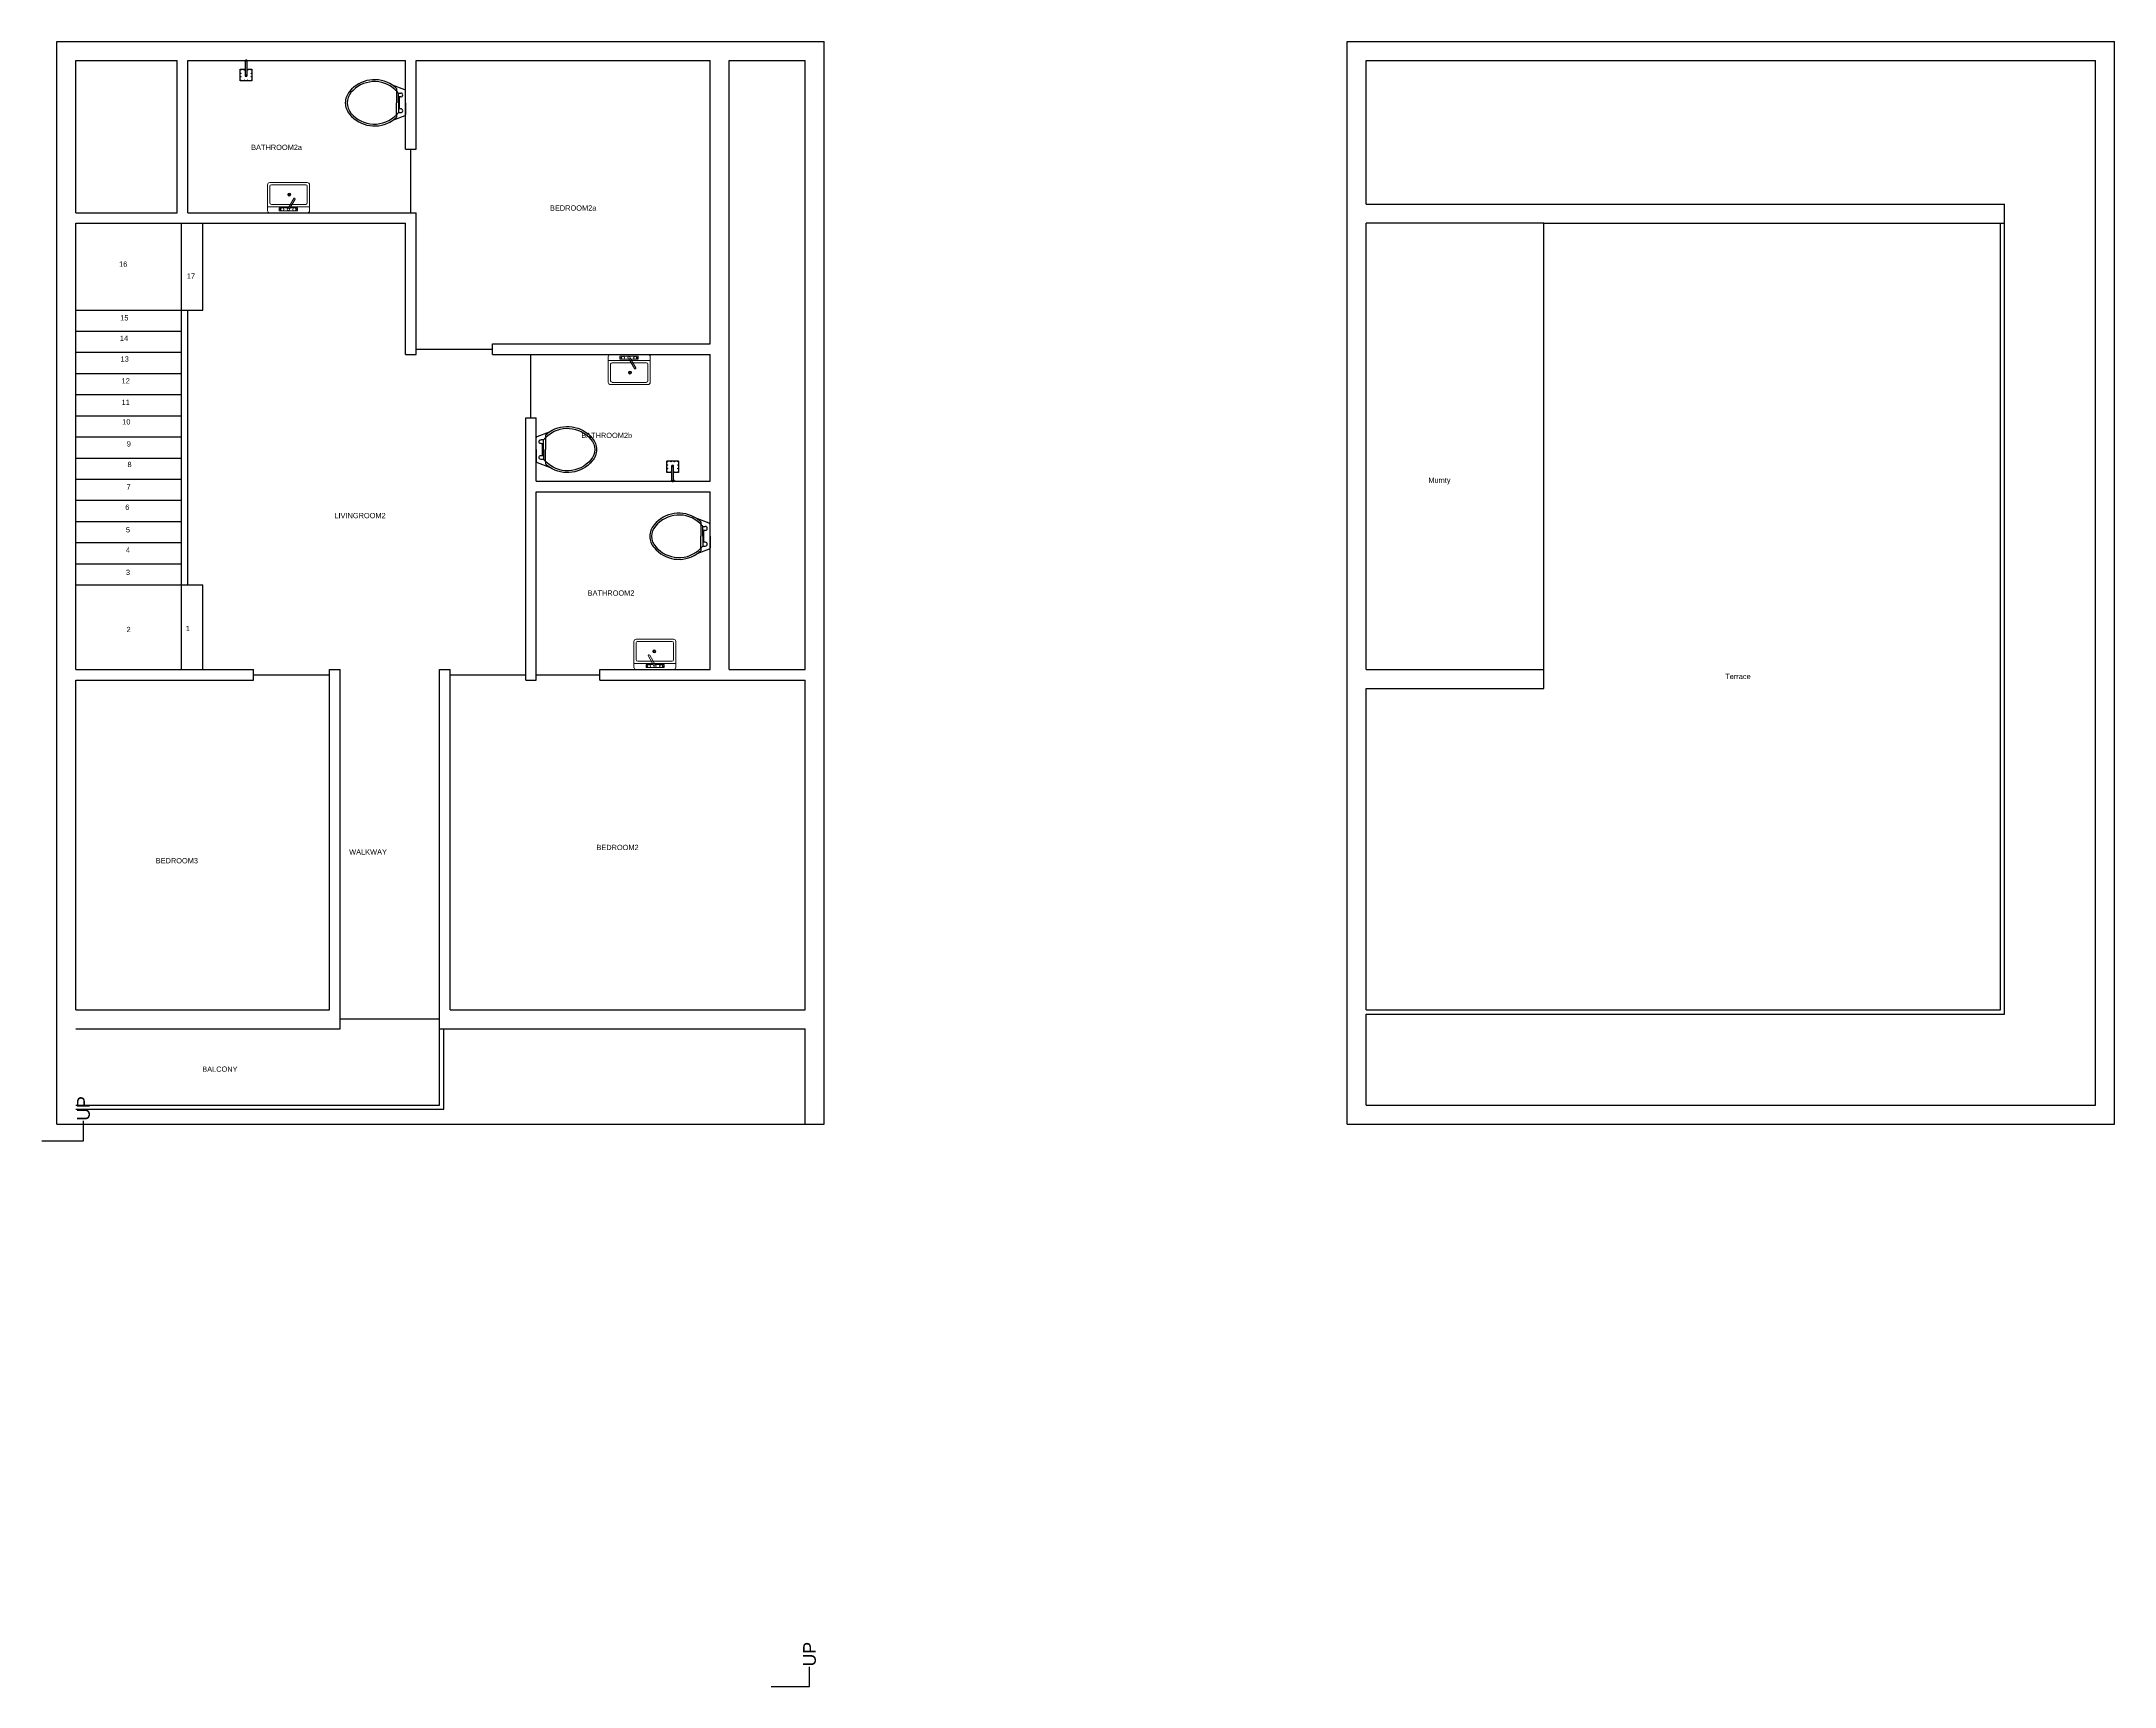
# Model space of a CAD drawing. Header units: feet. Extents: x 0 to 1504, y -348 to 512.
# Drawn here: x 524 to 1504, y -266 to 512 of the extents above; entities that cross this region are included whole.
import ezdxf
from ezdxf import colors
from ezdxf.entities.mleader import LeaderData, LeaderLine
from ezdxf.lldxf.tags import DXFTag
from ezdxf.math import Vec2, Vec3

# ---------------------------------------------------------------- set-up
doc = ezdxf.new("R2010")
doc.units = ezdxf.units.FT
doc.header["$MEASUREMENT"] = 0
for name, color, linetype in [('Balcony', 7, 'Continuous'), ('BathRoom2', 7, 'Continuous'), ('BathRoom2a', 7, 'Continuous'), ('BathRoom2b', 7, 'Continuous'), ('BedRoom2', 7, 'Continuous'), ('BedRoom2a', 7, 'Continuous'), ('BedRoom3', 7, 'Continuous'), ('Boundary', 7, 'Continuous'), ('Door2.6fPanel', 7, 'Continuous'), ('Door3fPanel', 7, 'Continuous'), ('Door4fPanel', 7, 'Continuous'), ('LivingRoom2', 7, 'Continuous'), ('Mumty', 7, 'Continuous'), ('Staircase', 7, 'Continuous'), ('Staircase_innerwall', 7, 'Continuous'), ('Staircase_outertwall', 7, 'Continuous'), ('Terrace', 7, 'Continuous'), ('Walkway', 7, 'Continuous'), ('WashArea_Staircase', 7, 'Continuous'), ('WashBasin', 7, 'Continuous'), ('WC', 7, 'Continuous')]:
    doc.layers.add(name, color=color, linetype=linetype)
doc.layers.add('Shower', color=7, linetype='Continuous', plot=False)
doc.styles.get("Standard").update_dxf_attribs({"font": 'arial.ttf'})
tags = doc.linetypes.add('CENTER2', pattern=[28.575, 19.05, -3.175, 3.175, -3.175]).pattern_tags.tags
tags[10:11] = [DXFTag(74, 4), DXFTag(75, 0), DXFTag(340, '0'), DXFTag(46, 0.0), DXFTag(50, 0.0), DXFTag(44, 0.0), DXFTag(45, 0.0)]
tags[8:9] = [DXFTag(74, 4), DXFTag(75, 0), DXFTag(340, '0'), DXFTag(46, 0.0), DXFTag(50, 0.0), DXFTag(44, 0.0), DXFTag(45, 0.0)]
tags[6:7] = [DXFTag(74, 4), DXFTag(75, 0), DXFTag(340, '0'), DXFTag(46, 0.0), DXFTag(50, 0.0), DXFTag(44, 0.0), DXFTag(45, 0.0)]
tags[4:5] = [DXFTag(74, 4), DXFTag(75, 0), DXFTag(340, '0'), DXFTag(46, 0.0), DXFTag(50, 0.0), DXFTag(44, 0.0), DXFTag(45, 0.0)]

# ---------------------------------------------------------------- blocks, each defined once
blk = doc.blocks.new('WashBasin')
at = {"color": 0, "lineweight": 0}
for p, q in [((-8.84, 0), (8.84, 0)), ((-9.91, -13.21), (-9.91, -1.07)), ((-9.91, -2.86), (9.91, -2.86)), ((-8.84, -12.49), (-8.84, -4.64)), ((-8.12, -3.93), (8.12, -3.93)), ((-4.38, -2.31), (-4.38, -0.88)), ((-4.38, -0.88), (4.19, -0.88)), ((-0.1, -2.31), (-4.38, -2.31)), ((-4.02, -1.42), (-4.02, -1.78)), ((-3.62, -1.42), (-4.02, -1.42)), ((-4.02, -1.78), (-3.62, -1.78)), ((-0.2, -2.13), (2.45, -6.72)), ((3.07, -6.37), (0.42, -1.77)), ((4.19, -2.31), (0.73, -2.31)), ((3.43, -1.42), (3.83, -1.42)), ((3.83, -1.78), (3.43, -1.78)), ((3.83, -1.42), (3.83, -1.78)), ((4.19, -0.88), (4.19, -2.31)), ((8.84, -4.64), (8.84, -12.49)), ((9.91, -1.07), (9.91, -13.21)), ((8.84, -14.28), (-8.84, -14.28)), ((8.12, -13.21), (-8.12, -13.21))]:
    blk.add_line(p, q, dxfattribs=at)
for centre, radius in [((-2.95, -1.6), 0.714), ((-0.1, -1.6), 0.535), ((0.33, -8.57), 0.714), ((0.33, -8.57), 0.357), ((2.76, -1.6), 0.714)]:
    blk.add_circle(centre, radius, dxfattribs=at)
for centre, radius, start, end in [((-8.84, -1.07), 1.07, 90, 180), ((8.84, -1.07), 1.07, 0, 90), ((-8.12, -4.64), 0.714, 90, 180), ((2.76, -6.54), 0.357, 210, 30), ((8.12, -4.64), 0.714, 0, 90), ((-8.84, -13.21), 1.07, 180, 270), ((-8.12, -12.49), 0.714, 180, 270), ((8.12, -12.49), 0.714, 270, 0), ((8.84, -13.21), 1.07, 270, 0)]:
    blk.add_arc(centre, radius, start, end, dxfattribs=at)
blk = doc.blocks.new('Toilet sheet')
at = {"layer": 'WC'}
for p, q in [((0, 0), (-5.46, 0)), ((0, 0), (5.46, 0)), ((-6.13, -0.46), (-8.37, -6.29)), ((-6.82, -4.33), (-5.62, -4.33)), ((-5.62, -4.33), (0, -4.33)), ((-4.64, -3.46), (-4.64, -2.26)), ((0, -3.46), (-4.64, -3.46)), ((-2.81, -2.26), (-2.81, -2.89)), ((2.81, -2.89), (-2.81, -2.89)), ((-2.81, -2.89), (-2.81, -3.46)), ((0, -3.46), (4.64, -3.46)), ((5.62, -4.33), (0, -4.33)), ((2.81, -2.26), (2.81, -2.89)), ((2.81, -2.89), (2.81, -3.46)), ((4.64, -3.46), (4.64, -2.26)), ((5.62, -4.33), (6.82, -4.33)), ((6.13, -0.46), (8.37, -6.29))]:
    blk.add_line(p, q, dxfattribs=at)
for centre, radius, start, end in [((-5.46, -0.72), 0.716, 90, 158.95862), ((5.46, -0.72), 0.716, 21.04138, 90), ((4.36, -14.74), 15.28, 146.4185, 230.42938), ((4.36, -14.74), 14.42, 137.04176, 230.42938), ((4.36, -14.74), 15.28, 137.04176, 146.4185), ((4.36, -14.74), 14.42, 133.7957, 137.04176), ((4.36, -14.74), 14.42, 128.59147, 133.7957), ((-3.72, -2.26), 0.911, 0, 180), ((3.72, -2.26), 0.911, 0, 180), ((-4.36, -14.74), 14.42, 46.2043, 51.40853), ((-4.36, -14.74), 14.42, 309.57062, 46.2043), ((-4.36, -14.74), 15.28, 309.57062, 33.5815), ((-4.36, -14.74), 15.28, 33.5815, 42.95824), ((0.37, -19.56), 9.02, 230.42938, 267.62402), ((0.37, -19.56), 8.16, 230.42938, 267.37533), ((-0.37, -19.56), 8.16, 272.62467, 309.57062), ((-0.37, -19.56), 9.02, 272.37598, 309.57062)]:
    blk.add_arc(centre, radius, start, end, dxfattribs=at)
blk = doc.blocks.new('Shower')
at = {"linetype": 'Continuous'}
for p, q in [((-0.78, 0), (-0.71, 0)), ((-0.78, -0.31), (-0.78, 0)), ((-0.71, 0), (0.71, 0)), ((0.71, 0), (0.78, 0)), ((0.78, -0.31), (0.78, 0)), ((-2.74, -9.58), (-2.74, -4.14)), ((-2.72, -4.12), (-0.36, -4.12)), ((2.72, -9.6), (-2.72, -9.6)), ((-2.51, -4.39), (-2.51, -4.41)), ((-2.47, -4.39), (-2.51, -4.39)), ((-2.51, -4.41), (-2.47, -4.41)), ((-2.51, -6.03), (-2.51, -6.05)), ((-2.47, -6.03), (-2.51, -6.03)), ((-2.51, -6.05), (-2.47, -6.05)), ((-2.51, -7.67), (-2.51, -7.69)), ((-2.47, -7.67), (-2.51, -7.67)), ((-2.51, -7.69), (-2.47, -7.69)), ((-2.51, -9.31), (-2.51, -9.33)), ((-2.47, -9.31), (-2.51, -9.31)), ((-2.51, -9.33), (-2.47, -9.33)), ((-2.48, -4.39), (-2.48, -4.41)), ((-2.48, -6.03), (-2.48, -6.05)), ((-2.48, -7.67), (-2.48, -7.69)), ((-2.48, -9.31), (-2.48, -9.33)), ((-2.45, -4.35), (-2.47, -4.35)), ((-2.47, -4.35), (-2.47, -4.39)), ((-2.45, -4.38), (-2.47, -4.38)), ((-2.47, -4.41), (-2.47, -4.45)), ((-2.47, -4.43), (-2.45, -4.43)), ((-2.47, -4.45), (-2.45, -4.45)), ((-2.45, -5.99), (-2.47, -5.99)), ((-2.47, -5.99), (-2.47, -6.03)), ((-2.45, -6.01), (-2.47, -6.01)), ((-2.47, -6.05), (-2.47, -6.09)), ((-2.47, -6.07), (-2.45, -6.07)), ((-2.47, -6.09), (-2.45, -6.09)), ((-2.45, -7.63), (-2.47, -7.63)), ((-2.47, -7.63), (-2.47, -7.67)), ((-2.45, -7.65), (-2.47, -7.65)), ((-2.47, -7.69), (-2.47, -7.73)), ((-2.47, -7.7), (-2.45, -7.7)), ((-2.47, -7.73), (-2.45, -7.73)), ((-2.45, -9.27), (-2.47, -9.27)), ((-2.47, -9.27), (-2.47, -9.31)), ((-2.45, -9.29), (-2.47, -9.29)), ((-2.47, -9.33), (-2.47, -9.36)), ((-2.47, -9.34), (-2.45, -9.34)), ((-2.47, -9.36), (-2.45, -9.36)), ((-2.45, -4.39), (-2.45, -4.35)), ((-2.41, -4.39), (-2.45, -4.39)), ((-2.45, -4.41), (-2.41, -4.41)), ((-2.45, -4.45), (-2.45, -4.41)), ((-2.45, -6.03), (-2.45, -5.99)), ((-2.41, -6.03), (-2.45, -6.03)), ((-2.45, -6.05), (-2.41, -6.05)), ((-2.45, -6.09), (-2.45, -6.05)), ((-2.45, -7.67), (-2.45, -7.63)), ((-2.41, -7.67), (-2.45, -7.67)), ((-2.45, -7.69), (-2.41, -7.69)), ((-2.45, -7.73), (-2.45, -7.69)), ((-2.45, -9.31), (-2.45, -9.27)), ((-2.41, -9.31), (-2.45, -9.31)), ((-2.45, -9.33), (-2.41, -9.33)), ((-2.45, -9.36), (-2.45, -9.33)), ((-2.43, -4.41), (-2.43, -4.39)), ((-2.43, -6.05), (-2.43, -6.03)), ((-2.43, -7.69), (-2.43, -7.67)), ((-2.43, -9.33), (-2.43, -9.31)), ((-2.41, -4.41), (-2.41, -4.39)), ((-2.41, -6.05), (-2.41, -6.03)), ((-2.41, -7.69), (-2.41, -7.67)), ((-2.41, -9.33), (-2.41, -9.31)), ((-0.87, -4.39), (-0.87, -4.41)), ((-0.83, -4.39), (-0.87, -4.39)), ((-0.87, -4.41), (-0.83, -4.41)), ((-0.87, -9.31), (-0.87, -9.33)), ((-0.83, -9.31), (-0.87, -9.31)), ((-0.87, -9.33), (-0.83, -9.33)), ((-0.85, -4.39), (-0.85, -4.41)), ((-0.85, -9.31), (-0.85, -9.33)), ((-0.81, -4.35), (-0.83, -4.35)), ((-0.83, -4.35), (-0.83, -4.39)), ((-0.81, -4.38), (-0.83, -4.38)), ((-0.83, -4.41), (-0.83, -4.45)), ((-0.83, -4.43), (-0.81, -4.43)), ((-0.83, -4.45), (-0.81, -4.45)), ((-0.81, -9.27), (-0.83, -9.27)), ((-0.83, -9.27), (-0.83, -9.31)), ((-0.81, -9.29), (-0.83, -9.29)), ((-0.83, -9.33), (-0.83, -9.36)), ((-0.83, -9.34), (-0.81, -9.34)), ((-0.83, -9.36), (-0.81, -9.36)), ((-0.81, -4.39), (-0.81, -4.35)), ((-0.77, -4.39), (-0.81, -4.39)), ((-0.81, -4.41), (-0.77, -4.41)), ((-0.81, -4.45), (-0.81, -4.41)), ((-0.81, -9.31), (-0.81, -9.27)), ((-0.77, -9.31), (-0.81, -9.31)), ((-0.81, -9.33), (-0.77, -9.33)), ((-0.81, -9.36), (-0.81, -9.33)), ((-0.79, -4.41), (-0.79, -4.39)), ((-0.79, -9.33), (-0.79, -9.31)), ((-0.77, -4.41), (-0.77, -4.39)), ((-0.77, -9.33), (-0.77, -9.31)), ((-0.71, -0.36), (-0.73, -0.36)), ((0.71, -0.36), (-0.71, -0.36)), ((-0.36, -0.36), (-0.36, -7.4)), ((0.36, -7.4), (-0.36, -7.4)), ((-0.36, -7.4), (0.36, -7.4)), ((-0.36, -7.44), (-0.36, -7.4)), ((-0.36, -7.44), (0.36, -7.44)), ((0.36, -0.36), (0.36, -7.4)), ((0.36, -4.12), (2.72, -4.12)), ((0.36, -7.44), (0.36, -7.4)), ((0.73, -0.36), (0.71, -0.36)), ((0.77, -4.39), (0.77, -4.41)), ((0.81, -4.39), (0.77, -4.39)), ((0.77, -4.41), (0.81, -4.41)), ((0.77, -9.31), (0.77, -9.33)), ((0.81, -9.31), (0.77, -9.31)), ((0.77, -9.33), (0.81, -9.33)), ((0.79, -4.39), (0.79, -4.41)), ((0.79, -9.31), (0.79, -9.33)), ((0.83, -4.35), (0.81, -4.35)), ((0.81, -4.35), (0.81, -4.39)), ((0.83, -4.38), (0.81, -4.38)), ((0.81, -4.41), (0.81, -4.45)), ((0.81, -4.43), (0.83, -4.43)), ((0.81, -4.45), (0.83, -4.45)), ((0.83, -9.27), (0.81, -9.27)), ((0.81, -9.27), (0.81, -9.31)), ((0.83, -9.29), (0.81, -9.29)), ((0.81, -9.33), (0.81, -9.36)), ((0.81, -9.34), (0.83, -9.34)), ((0.81, -9.36), (0.83, -9.36)), ((0.83, -4.39), (0.83, -4.35)), ((0.87, -4.39), (0.83, -4.39)), ((0.83, -4.41), (0.87, -4.41)), ((0.83, -4.45), (0.83, -4.41)), ((0.83, -9.31), (0.83, -9.27)), ((0.87, -9.31), (0.83, -9.31)), ((0.83, -9.33), (0.87, -9.33)), ((0.83, -9.36), (0.83, -9.33)), ((0.85, -4.41), (0.85, -4.39)), ((0.85, -9.33), (0.85, -9.31)), ((0.87, -4.41), (0.87, -4.39)), ((0.87, -9.33), (0.87, -9.31)), ((2.41, -4.39), (2.41, -4.41)), ((2.45, -4.39), (2.41, -4.39)), ((2.41, -4.41), (2.45, -4.41)), ((2.41, -6.03), (2.41, -6.05)), ((2.45, -6.03), (2.41, -6.03)), ((2.41, -6.05), (2.45, -6.05)), ((2.41, -7.67), (2.41, -7.69)), ((2.45, -7.67), (2.41, -7.67)), ((2.41, -7.69), (2.45, -7.69)), ((2.41, -9.31), (2.41, -9.33)), ((2.45, -9.31), (2.41, -9.31)), ((2.41, -9.33), (2.45, -9.33)), ((2.43, -4.39), (2.43, -4.41)), ((2.43, -6.03), (2.43, -6.05)), ((2.43, -7.67), (2.43, -7.69)), ((2.43, -9.31), (2.43, -9.33)), ((2.47, -4.35), (2.45, -4.35)), ((2.45, -4.35), (2.45, -4.39)), ((2.47, -4.38), (2.45, -4.38)), ((2.45, -4.41), (2.45, -4.45)), ((2.45, -4.43), (2.47, -4.43)), ((2.45, -4.45), (2.47, -4.45)), ((2.47, -5.99), (2.45, -5.99)), ((2.45, -5.99), (2.45, -6.03)), ((2.47, -6.01), (2.45, -6.01)), ((2.45, -6.05), (2.45, -6.09)), ((2.45, -6.07), (2.47, -6.07)), ((2.45, -6.09), (2.47, -6.09)), ((2.47, -7.63), (2.45, -7.63)), ((2.45, -7.63), (2.45, -7.67)), ((2.47, -7.65), (2.45, -7.65)), ((2.45, -7.69), (2.45, -7.73)), ((2.45, -7.7), (2.47, -7.7)), ((2.45, -7.73), (2.47, -7.73)), ((2.47, -9.27), (2.45, -9.27)), ((2.45, -9.27), (2.45, -9.31)), ((2.47, -9.29), (2.45, -9.29)), ((2.45, -9.33), (2.45, -9.36)), ((2.45, -9.34), (2.47, -9.34)), ((2.45, -9.36), (2.47, -9.36)), ((2.47, -4.39), (2.47, -4.35)), ((2.51, -4.39), (2.47, -4.39)), ((2.47, -4.41), (2.51, -4.41)), ((2.47, -4.45), (2.47, -4.41)), ((2.47, -6.03), (2.47, -5.99)), ((2.51, -6.03), (2.47, -6.03)), ((2.47, -6.05), (2.51, -6.05)), ((2.47, -6.09), (2.47, -6.05)), ((2.47, -7.67), (2.47, -7.63)), ((2.51, -7.67), (2.47, -7.67)), ((2.47, -7.69), (2.51, -7.69)), ((2.47, -7.73), (2.47, -7.69)), ((2.47, -9.31), (2.47, -9.27)), ((2.51, -9.31), (2.47, -9.31)), ((2.47, -9.33), (2.51, -9.33)), ((2.47, -9.36), (2.47, -9.33)), ((2.48, -4.41), (2.48, -4.39)), ((2.48, -6.05), (2.48, -6.03)), ((2.48, -7.69), (2.48, -7.67)), ((2.48, -9.33), (2.48, -9.31)), ((2.51, -4.41), (2.51, -4.39)), ((2.51, -6.05), (2.51, -6.03)), ((2.51, -7.69), (2.51, -7.67)), ((2.51, -9.33), (2.51, -9.31)), ((2.74, -4.14), (2.74, -9.58))]:
    blk.add_line(p, q, dxfattribs=at)
at = {"linetype": 'CENTER2'}
for p, q in [((0.48, 0), (-0.48, 0)), ((0, 0.48), (0, -0.48))]:
    blk.add_line(p, q, dxfattribs=at)
at = {"linetype": 'Continuous'}
for centre in [(-2.46, -4.4), (-2.46, -6.04), (-2.46, -7.68), (-2.46, -9.32), (-0.82, -4.4), (-0.82, -9.32), (0.82, -4.4), (0.82, -9.32), (2.46, -4.4), (2.46, -6.04), (2.46, -7.68), (2.46, -9.32)]:
    blk.add_circle(centre, 0.0959, dxfattribs=at)
for centre, radius, start, end in [((-2.72, -4.14), 0.024, 90, 180), ((-2.72, -9.58), 0.024, 180, 270), ((-0.73, -0.31), 0.048, 180, 270), ((0, -6.86), 0.444, 144.17523, 215.82477), ((0, -6.86), 0.441, 144.60886, 215.39114), ((0, -6.86), 0.434, 145.96842, 214.03158), ((0, -6.86), 0.432, 146.44269, 213.55731), ((0, -6.86), 0.392, 156.45746, 203.54254), ((0, -6.86), 0.444, 0, 35.82477), ((0, -6.86), 0.441, 0, 35.39114), ((0, -6.86), 0.434, 0, 34.03158), ((0, -6.86), 0.432, 326.44269, 33.55731), ((0, -6.86), 0.392, 336.45746, 23.54254), ((0, -6.86), 0.444, 324.17523, 0), ((0, -6.86), 0.434, 325.96842, 0), ((0, -6.86), 0.441, 324.60886, 0), ((0.73, -0.31), 0.048, 270, 0), ((2.72, -4.14), 0.024, 0, 90), ((2.72, -9.58), 0.024, 270, 0)]:
    blk.add_arc(centre, radius, start, end, dxfattribs=at)

msp = doc.modelspace()

# ---------------------------------------------------------------- linework, layer by layer
at = {"layer": 'Balcony', "transparency": 33554559}
for p, q in [((539.81, 45), (664.81, 45)), ((713.81, 7), (713.81, 45)), ((539.81, 9), (711.81, 9)), ((539.81, 7), (713.81, 7))]:
    msp.add_line(p, q, dxfattribs=at)
at = {"layer": 'BathRoom2', "transparency": 33554559}
for p, q in [((757.58, 210), (757.58, 299)), ((757.58, 299), (839.81, 299)), ((839.81, 215), (839.81, 299)), ((752.58, 210), (757.58, 210)), ((787.58, 210), (787.58, 215)), ((787.58, 215), (839.81, 215))]:
    msp.add_line(p, q, dxfattribs=at)
at = {"layer": 'BathRoom2a', "transparency": 33554559}
for p, q in [((592.81, 503), (695.81, 503)), ((592.81, 431), (592.81, 503)), ((695.81, 461), (695.81, 503)), ((695.81, 461), (700.81, 461)), ((592.81, 431), (700.81, 431))]:
    msp.add_line(p, q, dxfattribs=at)
at = {"layer": 'BathRoom2b', "transparency": 33554559}
for p, q in [((736.81, 364), (839.81, 364)), ((839.81, 304), (839.81, 364)), ((752.58, 334), (757.58, 334)), ((757.58, 304), (757.58, 334)), ((757.58, 304), (839.81, 304))]:
    msp.add_line(p, q, dxfattribs=at)
at = {"layer": 'BedRoom2', "transparency": 33554559}
for p, q in [((711.81, 9), (711.81, 215)), ((716.81, 54), (716.81, 215)), ((787.58, 210), (884.81, 210)), ((884.81, 54), (884.81, 210)), ((716.81, 54), (884.81, 54))]:
    msp.add_line(p, q, dxfattribs=at)
at = {"layer": 'BedRoom2a', "transparency": 33554559}
for p, q in [((700.81, 461), (700.81, 503)), ((700.81, 503), (839.81, 503)), ((839.81, 369), (839.81, 503)), ((700.81, 364), (700.81, 431)), ((736.81, 369), (839.81, 369)), ((736.81, 364), (736.81, 369))]:
    msp.add_line(p, q, dxfattribs=at)
at = {"layer": 'BedRoom3', "transparency": 33554559}
for p, q in [((539.81, 54), (539.81, 210)), ((539.81, 210), (623.81, 210)), ((623.81, 210), (623.81, 215)), ((659.81, 54), (659.81, 215)), ((664.81, 45), (664.81, 215)), ((539.81, 54), (659.81, 54))]:
    msp.add_line(p, q, dxfattribs=at)
at = {"layer": 'Boundary', "transparency": 33554559}
for p, q in [((530.81, 512), (893.81, 512)), ((530.81, 0), (530.81, 512)), ((893.81, 0), (893.81, 512)), ((1141.06, 512), (1504.06, 512)), ((1141.06, 0), (1141.06, 512)), ((1504.06, 0), (1504.06, 512)), ((539.81, 503), (587.81, 503)), ((539.81, 431), (539.81, 503)), ((587.81, 431), (587.81, 503)), ((848.81, 215), (848.81, 503)), ((848.81, 503), (884.81, 503)), ((884.81, 215), (884.81, 503)), ((1150.06, 503), (1495.06, 503)), ((1150.06, 435), (1150.06, 503)), ((1495.06, 9), (1495.06, 503)), ((539.81, 431), (587.81, 431)), ((848.81, 215), (884.81, 215)), ((1150.06, 9), (1150.06, 52)), ((711.81, 45), (884.81, 45)), ((884.81, 0), (884.81, 45)), ((530.81, 0), (893.81, 0)), ((1141.06, 0), (1504.06, 0)), ((1150.06, 9), (1495.06, 9))]:
    msp.add_line(p, q, dxfattribs=at)
at = {"layer": 'Door2.6fPanel', "transparency": 33554559}
for p, q in [((698.31, 431), (698.31, 461)), ((755.08, 334), (755.08, 364)), ((757.58, 212.5), (787.58, 212.5))]:
    msp.add_line(p, q, dxfattribs=at)
at = {"layer": 'Door3fPanel', "transparency": 33554559}
for p, q in [((700.81, 366.5), (736.81, 366.5)), ((623.81, 212.5), (659.81, 212.5)), ((716.81, 212.5), (752.58, 212.5))]:
    msp.add_line(p, q, dxfattribs=at)
at = {"layer": 'Door4fPanel', "transparency": 33554559}
msp.add_line((664.81, 49.75), (711.81, 49.75), dxfattribs=at)
at = {"layer": 'LivingRoom2', "transparency": 33554559}
for p, q in [((539.81, 426), (695.81, 426)), ((695.81, 364), (695.81, 426)), ((695.81, 364), (700.81, 364)), ((752.58, 210), (752.58, 334)), ((659.81, 215), (664.81, 215)), ((711.81, 215), (716.81, 215))]:
    msp.add_line(p, q, dxfattribs=at)
at = {"layer": 'Mumty', "transparency": 33554559}
for p, q in [((1234.06, 426), (1150.06, 426)), ((1150.06, 215), (1150.06, 426)), ((1234.06, 206), (1234.06, 426)), ((1150.06, 215), (1234.06, 215))]:
    msp.add_line(p, q, dxfattribs=at)
at = {"layer": 'Staircase', "transparency": 33554559}
for p, q in [((599.81, 385), (599.81, 426)), ((539.81, 385), (599.81, 385)), ((539.81, 375), (589.81, 375)), ((539.81, 365), (589.81, 365)), ((539.81, 355), (589.81, 355)), ((539.81, 345), (589.81, 345)), ((539.81, 335), (589.81, 335)), ((539.81, 325), (589.81, 325)), ((539.81, 315), (589.81, 315)), ((539.81, 305), (589.81, 305)), ((539.81, 295), (589.81, 295)), ((539.81, 285), (589.81, 285)), ((539.81, 275), (589.81, 275)), ((539.81, 265), (589.81, 265)), ((539.81, 255), (599.81, 255)), ((599.81, 215), (599.81, 255))]:
    msp.add_line(p, q, dxfattribs=at)
at = {"layer": 'Staircase_innerwall', "transparency": 33554559}
for p, q in [((589.81, 215), (589.81, 426)), ((592.81, 255), (592.81, 385))]:
    msp.add_line(p, q, dxfattribs=at)
at = {"layer": 'Staircase_outertwall', "transparency": 33554559}
for q in [(539.81, 426), (623.81, 215)]:
    msp.add_line((539.81, 215), q, dxfattribs=at)
at = {"layer": 'Terrace', "transparency": 33554559}
for p, q in [((1150.06, 435), (1452.06, 435)), ((1452.06, 52), (1452.06, 435)), ((1234.06, 426), (1452.06, 426)), ((1450.06, 54), (1450.06, 426)), ((1150.06, 54), (1150.06, 206)), ((1150.06, 206), (1234.06, 206)), ((1150.06, 54), (1450.06, 54)), ((1150.06, 52), (1452.06, 52))]:
    msp.add_line(p, q, dxfattribs=at)

# ---------------------------------------------------------------- block references
at = {"layer": 'Shower', "transparency": 33554559}
msp.add_blockref('Shower', (620.31, 503), dxfattribs=at)
at = {"layer": 'Shower', "transparency": 33554559, "rotation": 180}
msp.add_blockref('Shower', (822.12, 304), dxfattribs=at)
at = {"layer": 'WashBasin', "transparency": 33554559, "xscale": -1, "rotation": 180}
msp.add_blockref('WashBasin', (640.43, 431), dxfattribs=at)
at = {"layer": 'WashBasin', "transparency": 33554559}
msp.add_blockref('WashBasin', (801.57, 364), dxfattribs=at)
at = {"layer": 'WashBasin', "transparency": 33554559, "rotation": 180}
msp.add_blockref('WashBasin', (813.69, 215), dxfattribs=at)
at = {"layer": 'WC', "transparency": 33554559, "rotation": 269.9999999999999}
for p in [(695.81, 482.97), (839.81, 277.99)]:
    msp.add_blockref('Toilet sheet', p, dxfattribs=at)
at = {"layer": 'WC', "transparency": 33554559, "xscale": -1, "rotation": 90.00000000000006}
msp.add_blockref('Toilet sheet', (757.58, 319), dxfattribs=at)

# ---------------------------------------------------------------- texts
at = {"layer": 'Balcony', "transparency": 33554559, "insert": (599.61, 27.22), "char_height": 2.5, "attachment_point": 1}
msp.add_mtext('BALCONY', dxfattribs=at)
at = {"layer": 'BathRoom2', "transparency": 33554559, "insert": (781.89, 252.39), "char_height": 2.5, "attachment_point": 1}
msp.add_mtext('BATHROOM2', dxfattribs=at)
at = {"layer": 'BathRoom2a', "transparency": 33554559, "insert": (622.73, 463.19), "char_height": 2.5, "attachment_point": 1}
msp.add_mtext('BATHROOM2a', dxfattribs=at)
at = {"layer": 'BathRoom2b', "transparency": 33554559, "insert": (778.86, 326.94), "char_height": 2.5, "attachment_point": 1}
msp.add_mtext('BATHROOM2b', dxfattribs=at)
at = {"layer": 'BedRoom2', "transparency": 33554559, "insert": (786.03, 132.08), "char_height": 2.5, "attachment_point": 1}
msp.add_mtext('BEDROOM2', dxfattribs=at)
at = {"layer": 'BedRoom2a', "transparency": 33554559, "insert": (764.08, 434.49), "char_height": 2.5, "attachment_point": 1}
msp.add_mtext('BEDROOM2a', dxfattribs=at)
at = {"layer": 'BedRoom3', "transparency": 33554559, "insert": (577.6, 125.81), "char_height": 2.5, "attachment_point": 1}
msp.add_mtext('BEDROOM3', dxfattribs=at)
at = {"layer": 'LivingRoom2', "transparency": 33554559, "insert": (662.1, 289.04), "char_height": 2.5, "attachment_point": 1}
msp.add_mtext('LIVINGROOM2', dxfattribs=at)
at = {"layer": 'Mumty', "transparency": 33554559, "insert": (1179.53, 305.76), "char_height": 2.5, "attachment_point": 1}
msp.add_mtext('Mumty', dxfattribs=at)
at = {"layer": 'Staircase', "transparency": 33554559, "char_height": 2.5, "attachment_point": 1}
for s, insert in [('16', (560.27, 407.96)), ('17', (592.31, 402.28)), ('15', (560.82, 382.56)), ('14', (560.66, 372.84)), ('13', (560.99, 363.08)), ('12', (561.47, 352.75)), ('11', (561.47, 342.59)), ('10', (561.78, 333.36)), ('9', (563.92, 322.93)), ('8', (564.25, 313.21)), ('7', (563.76, 302.49)), ('6', (563.2, 292.99)), ('5', (563.52, 282.35)), ('4', (563.52, 272.77)), ('3', (563.52, 262.18)), ('1', (591.82, 235.63)), ('2', (563.8, 235.15))]:
    msp.add_mtext(s, dxfattribs=dict(at, insert=insert))
at = {"layer": 'Terrace', "transparency": 33554559, "insert": (1319.93, 212.95), "char_height": 2.5, "attachment_point": 1}
msp.add_mtext('Terrace', dxfattribs=at)
at = {"layer": 'Walkway', "transparency": 33554559, "insert": (669.1, 129.95), "char_height": 2.5, "attachment_point": 1}
msp.add_mtext('WALKWAY', dxfattribs=at)

# ---------------------------------------------------------------- leaders
at = {"layer": 'Staircase', "transparency": 33554559}
ml = msp.add_multileader_mtext('Standard', dxfattribs=at)
ml.set_content('UP', color=256)
ml.set_leader_properties()
ml.build(insert=Vec2(0, 0))
ml.multileader.update_dxf_attribs({"dogleg_length": 0.36, "arrow_head_size": 0.18})
ctx = ml.context
ctx.base_point, ctx.char_height, ctx.arrow_head_size, ctx.landing_gap_size, ctx.plane_origin, ctx.plane_x_axis, ctx.plane_y_axis = Vec3(886.86, -256.61), 6, 0.18, 0.09, Vec3(877.47, -265.97), Vec3(0, 1), Vec3(-1, 0)
notes = []
notes.append((ctx, [(0, (1, 1, 0), (886.86, -265.97), (0, 1), 9.36, [(0, [(868.49, -265.97)], 0, [])])]))
ctx.mtext.insert, ctx.mtext.text_direction, ctx.mtext.rotation, ctx.mtext.flow_direction = Vec3(883.81, -256.52), Vec3(0, 1), 1.570796, 5
at = {"layer": 'WashArea_Staircase', "transparency": 33554559}
ml = msp.add_multileader_mtext('Standard', dxfattribs=at)
ml.set_content('UP', color=256)
ml.set_leader_properties()
ml.build(insert=Vec2(0, 0))
ml.multileader.update_dxf_attribs({"dogleg_length": 0.36, "arrow_head_size": 0.18})
ctx = ml.context
ctx.base_point, ctx.char_height, ctx.arrow_head_size, ctx.landing_gap_size, ctx.plane_origin, ctx.plane_x_axis, ctx.plane_y_axis = Vec3(543.47, 1.48), 6, 0.18, 0.09, Vec3(534.07, -7.88), Vec3(0, 1), Vec3(-1, 0)
notes.append((ctx, [(0, (1, 1, 0), (543.47, -7.88), (0, 1), 9.36, [(0, [(523.56, -7.88)], 0, [])])]))
ctx.mtext.insert, ctx.mtext.text_direction, ctx.mtext.rotation, ctx.mtext.flow_direction = Vec3(540.42, 1.57), Vec3(0, 1), 1.570796, 5
for ctx, leaders in notes:
    for number, flags, end, landing, length, lines in leaders:
        leader = LeaderData()
        leader.index, (leader.has_last_leader_line, leader.has_dogleg_vector, leader.attachment_direction) = number, flags
        leader.last_leader_point, leader.dogleg_vector, leader.dogleg_length = Vec3(end), Vec3(landing), length
        for number, points, colour, breaks in lines:
            line = LeaderLine()
            line.index, line.vertices, line.color, line.breaks = number, Vec3.list(points), colors.encode_raw_color(colour), breaks
            leader.lines.append(line)
        ctx.leaders.append(leader)

doc.saveas('drawing.dxf')
